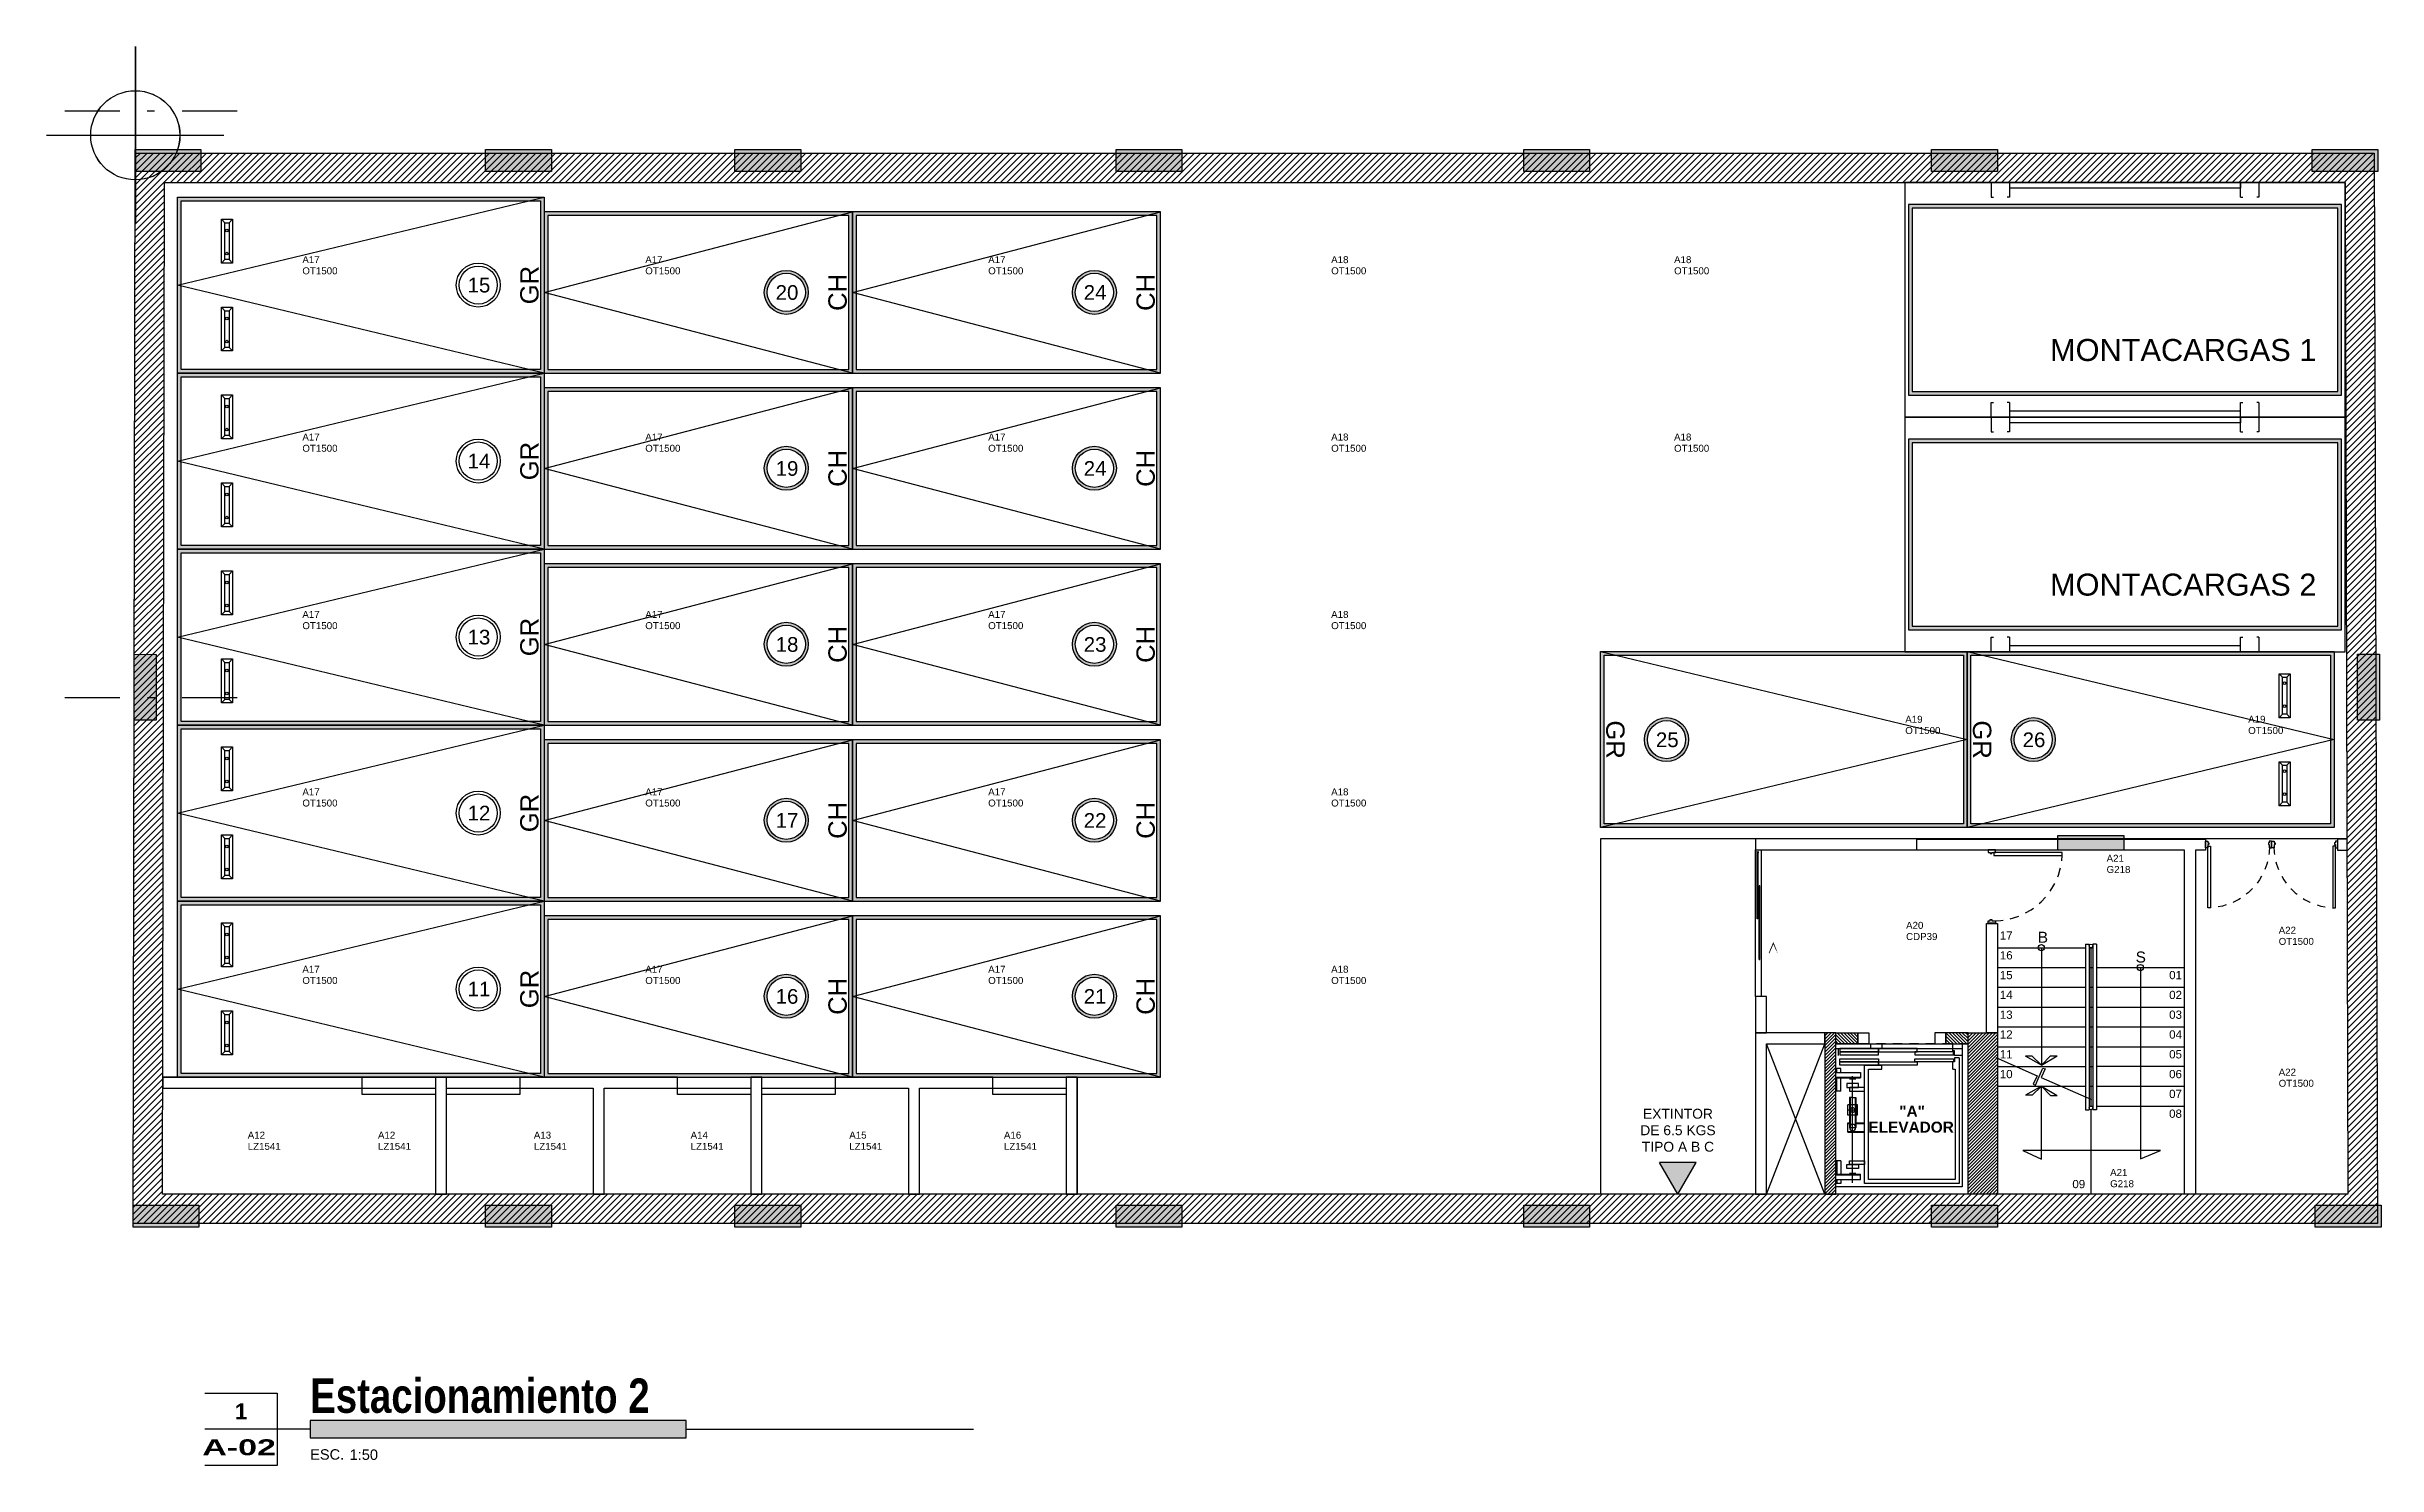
# Model space of a CAD drawing. Header units: millimetres. Extents: x -101 to 3415, y -52 to 1366.
# Drawn here: x 85.13 to 116.91, y 30.48 to 49.83 of the extents above; entities that cross this region are included whole.
import ezdxf
from ezdxf.enums import TextEntityAlignment as Align

# ---------------------------------------------------------------- set-up
doc = ezdxf.new("R2010")
doc.units = ezdxf.units.MM
for name, pattern in [('XR EJES SUPERIORES$0$DASHDOT2', [0.5, 0.25, -0.125, 0, -0.125]), ('XR SOTANO 2$0$XR PLANTA TIPO DE OFICINAS$0$HIDDEN', [0.375, 0.25, -0.125]), ('XR SOTANO 2$0$XR PLANTA TIPO DE OFICINAS$0$HIDDEN2', [0.1875, 0.125, -0.0625])]:
    doc.linetypes.add(name, pattern=pattern)
for name, color, linetype in [('00_ARQ', 8, 'Continuous'), ('Texto_Iluminación', 7, 'Continuous'), ('XR EJES SUPERIORES$0$A-EJES', 8, 'XR EJES SUPERIORES$0$DASHDOT2')]:
    doc.layers.add(name, color=color, linetype=linetype)
doc.styles.add('prot4', font='swisseb.ttf', dxfattribs={"width": 0.56})
doc.styles.add('TÍTULO', font='arial.ttf', dxfattribs={"height": 0.19})
doc.styles.add('XR COLUMNAS$0$XR BASES$0$XREF EJES$0$Standard', font='arial.ttf')
doc.styles.add('XR COLUMNAS$0$XR COLUMNAS OFICINAS$0$XREF EJES$0$Standard', font='arial.ttf')
doc.styles.add('XR COLUMNAS$0$XR PLANTA TIPO DE OFICINAS$0$XREF EJES$0$Standard', font='arial.ttf')
doc.styles.add('XR COLUMNAS$0$XR SIMBOLOGIAS DE CORTES$0$XREF EJES$0$Standard', font='arial.ttf')
doc.styles.add('XR SOTANO 2$0$ARIEL', font='arial.ttf')
doc.styles.add('XR SOTANO 2$0$DIM', font='arial.ttf')
doc.styles.add('XR SOTANO 2$0$Standard', font='arial.ttf')
doc.styles.add('XR SOTANO 2$0$XR PLANTA TIPO DE OFICINAS$0$estilo1', font='arialbd.ttf')
doc.styles.add('XR SOTANO 2$0$XR PLANTA TIPO DE OFICINAS$0$TEXTO-ALB-100', font='arial.ttf', dxfattribs={"height": 0.15})
pattern_1 = [(315, (270.687047, 51.371213), (-0.02245064, -0.02245064), [])]

msp = doc.modelspace()

# ---------------------------------------------------------------- texts
at = {"layer": '00_ARQ', "color": 0, "style": 'XR SOTANO 2$0$Standard'}
for s, p in [('MONTACARGAS 1', (112.447, 45.545, -0.724)), ('MONTACARGAS 2', (112.447, 42.345, -0.724))]:
    msp.add_text(s, height=0.3, dxfattribs=at).set_placement(p)
at = {"layer": '00_ARQ', "style": 'XR SOTANO 2$0$XR PLANTA TIPO DE OFICINAS$0$estilo1'}
for s, p in [('"A"', (110.567, 35.238, -0.724)), ('ELEVADOR', (110.554, 35.021, -0.724))]:
    msp.add_text(s, height=0.15, dxfattribs=at).set_placement(p, align=Align.CENTER)
at = {"layer": '00_ARQ', "char_height": 0.2, "attachment_point": 1, "style": 'XR SOTANO 2$0$Standard'}
for s, insert in [('15', (90.873, 46.679, -0.724)), ('20', (95.073, 46.579, -0.724)), ('24', (99.273, 46.579, -0.724)), ('14', (90.873, 44.279, -0.724)), ('19', (95.073, 44.179, -0.724)), ('24', (99.273, 44.179, -0.724)), ('13', (90.873, 41.879, -0.724)), ('18', (95.073, 41.779, -0.724)), ('23', (99.273, 41.779, -0.724)), ('25', (107.074, 40.479, -0.724)), ('26', (112.074, 40.479, -0.724)), ('12', (90.873, 39.479, -0.724)), ('17', (95.073, 39.379, -0.724)), ('22', (99.273, 39.379, -0.724)), ('11', (90.873, 37.079, -0.724)), ('16', (95.073, 36.979, -0.724)), ('21', (99.273, 36.979, -0.724))]:
    msp.add_mtext_dynamic_manual_height_columns(s, width=0.98373, gutter_width=12.5, heights=[0], dxfattribs=dict(at, insert=insert))
at = {"layer": 'Texto_Iluminación', "ltscale": 0.3, "style": 'TÍTULO'}
for s, p in [('A17', (88.621, 46.879, 0.362)), ('OT1500', (88.621, 46.727, 0.362)), ('A17', (93.296, 46.879, 0.362)), ('OT1500', (93.296, 46.727, 0.362)), ('A17', (97.971, 46.879, 0.362)), ('OT1500', (97.971, 46.727, 0.362)), ('A18', (102.647, 46.879, 0.362)), ('OT1500', (102.647, 46.727, 0.362)), ('A18', (107.322, 46.879, 0.362)), ('OT1500', (107.322, 46.727, 0.362)), ('A17', (88.621, 44.46, 0.362)), ('A17', (93.296, 44.46, 0.362)), ('A17', (97.971, 44.46, 0.362)), ('A18', (102.647, 44.46, 0.362)), ('A18', (107.322, 44.46, 0.362)), ('OT1500', (88.621, 44.307, 0.362)), ('OT1500', (93.296, 44.307, 0.362)), ('OT1500', (97.971, 44.307, 0.362)), ('OT1500', (102.647, 44.307, 0.362)), ('OT1500', (107.322, 44.307, 0.362)), ('A17', (88.621, 42.041, 0.362)), ('OT1500', (88.621, 41.888, 0.362)), ('A17', (93.296, 42.041, 0.362)), ('OT1500', (93.296, 41.888, 0.362)), ('A17', (97.971, 42.041, 0.362)), ('OT1500', (97.971, 41.888, 0.362)), ('A18', (102.647, 42.041, 0.362)), ('OT1500', (102.647, 41.888, 0.362)), ('A19', (110.474, 40.611, 0.362)), ('A19', (115.149, 40.611, 0.362)), ('OT1500', (110.474, 40.458, 0.362)), ('OT1500', (115.149, 40.458, 0.362)), ('A17', (88.621, 39.621, 0.362)), ('OT1500', (88.621, 39.469, 0.362)), ('A17', (93.296, 39.621, 0.362)), ('OT1500', (93.296, 39.469, 0.362)), ('A17', (97.971, 39.621, 0.362)), ('OT1500', (97.971, 39.469, 0.362)), ('A18', (102.647, 39.621, 0.362)), ('OT1500', (102.647, 39.469, 0.362)), ('A21', (113.219, 38.715, 0.362)), ('G218', (113.219, 38.563, 0.362)), ('A20', (110.485, 37.801, 0.362)), ('A22', (115.565, 37.734, 0.362)), ('CDP39', (110.485, 37.648, 0.362)), ('OT1500', (115.565, 37.582, 0.362)), ('A17', (88.621, 37.202, 0.362)), ('A17', (93.296, 37.202, 0.362)), ('A17', (97.971, 37.202, 0.362)), ('A18', (102.647, 37.202, 0.362)), ('OT1500', (88.621, 37.049, 0.362)), ('OT1500', (93.296, 37.049, 0.362)), ('OT1500', (97.971, 37.049, 0.362)), ('OT1500', (102.647, 37.049, 0.362)), ('A22', (115.565, 35.799, 0.362)), ('OT1500', (115.565, 35.647, 0.362)), ('A12', (87.876, 34.94, 0.362)), ('A12', (89.652, 34.94, 0.362)), ('A13', (91.777, 34.94, 0.362)), ('A14', (93.914, 34.94, 0.362)), ('A15', (96.077, 34.94, 0.362)), ('A16', (98.186, 34.94, 0.362)), ('LZ1541', (87.876, 34.787, 0.362)), ('LZ1541', (89.652, 34.787, 0.362)), ('LZ1541', (91.777, 34.787, 0.362)), ('LZ1541', (93.914, 34.787, 0.362)), ('LZ1541', (96.077, 34.787, 0.362)), ('LZ1541', (98.186, 34.787, 0.362)), ('A21', (113.267, 34.43, 0.362)), ('G218', (113.267, 34.277, 0.362))]:
    msp.add_text(s, height=0.095, dxfattribs=at).set_placement(p)

# ---------------------------------------------------------------- blocks, each defined once
blk = doc.blocks.new('XR SOTANO 2$0$saddaa')
at = {"linetype": 'ByBlock'}
for p, q in [((8.267, 57.39), (8.267, 54.972)), ((7.058, 56.181), (9.475, 56.181))]:
    blk.add_line(p, q, dxfattribs=at)
blk.add_circle((8.267, 56.181), 0.608, dxfattribs=at)
blk = doc.blocks.new('XR SOTANO 2$0$ASD')
at = {"ltscale": 3}
for p, q in [((-561.175, 489.239), (-561.425, 488.806)), ((-561.175, 489.239), (-560.925, 488.806)), ((-561.425, 488.806), (-560.925, 488.806))]:
    blk.add_line(p, q, dxfattribs=at)
blk = doc.blocks.new('XR SOTANO 2$0$AADDEEE')
at = {"layer": '00_ARQ', "ltscale": 3}
blk.add_hatch(color=256, dxfattribs=at).paths.add_polyline_path([(-558.252, 486.197), (-558.502, 486.63), (-558.752, 486.197)])
at = {"layer": '00_ARQ', "color": 20}
blk.add_blockref('XR SOTANO 2$0$ASD', (2.673, -2.609), dxfattribs=at)
at = {"layer": '00_ARQ', "ltscale": 3, "insert": (-558.502, 485.76), "char_height": 0.135, "width": 1.18378, "attachment_point": 5, "rotation": 180, "style": 'XR SOTANO 2$0$DIM'}
blk.add_mtext('EXTINTOR DE 6.5 KGS\\PTIPO A B C', dxfattribs=at)
blk = doc.blocks.new('XR SOTANO 2$0$NC')
at = {"layer": '00_ARQ'}
h = blk.add_hatch(color=256, dxfattribs=at)
edge = h.paths.add_edge_path()
edge.add_arc((-335.59, 140.726), 0.3, 0, 360)
edge = h.paths.add_edge_path(flags=16)
edge.add_arc((-335.59, 140.726), 0.26, 0, 360)
for radius in [0.3, 0.26]:
    blk.add_circle((-335.59, 140.726), radius, dxfattribs=at)
blk = doc.blocks.new('XR SOTANO 2$0$Tope_Cajon')
for p, q in [((1271.064, 46.957), (1271.015, 47.003)), ((1271.064, 46.898), (1271.015, 46.853)), ((1271.565, 46.957), (1271.615, 47.003)), ((1271.565, 46.898), (1271.615, 46.853))]:
    blk.add_line(p, q)
for points in [[(1271.615, 46.853), (1271.015, 46.853), (1271.015, 47.003), (1271.615, 47.003)], [(1271.565, 46.898), (1271.064, 46.898), (1271.064, 46.957), (1271.565, 46.957)]]:
    blk.add_lwpolyline(points, close=True)
for centre in [(1271.143, 46.928), (1271.458, 46.928)]:
    blk.add_circle(centre, 0.0178)
blk = doc.blocks.new('XR SOTANO 2$0$Cajon_Grande')
at = {"layer": '00_ARQ', "ltscale": 2}
h = blk.add_hatch(color=256, dxfattribs=at)
h.paths.add_polyline_path([(-36.9, 47.459), (-34.5, 47.459), (-34.5, 42.459), (-36.9, 42.459)])
h.paths.add_polyline_path([(-36.85, 47.409), (-34.55, 47.409), (-34.55, 42.509), (-36.85, 42.509)], flags=16)
at = {"layer": '00_ARQ'}
for points in [[(-36.9, 47.459), (-34.5, 47.459), (-34.5, 42.459), (-36.9, 42.459)], [(-36.9, 47.459), (-34.5, 47.459), (-34.5, 42.459), (-36.9, 42.459)], [(-36.85, 47.409), (-34.55, 47.409), (-34.55, 42.509), (-36.85, 42.509)]]:
    blk.add_lwpolyline(points, close=True, dxfattribs=at)
blk.add_lwpolyline([(-36.9, 42.459), (-35.7, 47.459), (-34.5, 42.459)], dxfattribs=at)
for p in [(-1307.614, -0.144), (-1306.414, -0.144)]:
    blk.add_blockref('XR SOTANO 2$0$Tope_Cajon', p, dxfattribs=at)
at = {"layer": '00_ARQ', "rotation": 270}
blk.add_blockref('XR SOTANO 2$0$NC', (-176.426, -292.232), dxfattribs=at)
at = {"layer": '00_ARQ', "insert": (-35.7, 42.659), "char_height": 0.25, "width": 2.3, "attachment_point": 5, "style": 'XR SOTANO 2$0$ARIEL'}
blk.add_mtext('GR', dxfattribs=at)
blk = doc.blocks.new('XR SOTANO 2$0$Cajon_Grande_sin_tope')
at = {"layer": '00_ARQ', "ltscale": 2}
h = blk.add_hatch(color=256, dxfattribs=at)
h.paths.add_polyline_path([(1242.849, 43.772), (1242.849, 46.172), (1247.849, 46.172), (1247.849, 43.772)])
h.paths.add_polyline_path([(1242.899, 43.822), (1242.899, 46.122), (1247.799, 46.122), (1247.799, 43.822)], flags=16)
at = {"layer": '00_ARQ'}
for points in [[(1242.849, 43.772), (1242.849, 46.172), (1247.849, 46.172), (1247.849, 43.772)], [(1242.849, 43.772), (1242.849, 46.172), (1247.849, 46.172), (1247.849, 43.772)], [(1242.899, 43.822), (1242.899, 46.122), (1247.799, 46.122), (1247.799, 43.822)]]:
    blk.add_lwpolyline(points, close=True, dxfattribs=at)
blk.add_lwpolyline([(1247.849, 43.772), (1242.849, 44.972), (1247.849, 46.172)], dxfattribs=at)
blk.add_blockref('XR SOTANO 2$0$NC', (1582.54, -95.754), dxfattribs=at)
at = {"layer": '00_ARQ', "insert": (1247.649, 44.972), "char_height": 0.25, "width": 2.3, "attachment_point": 5, "rotation": 90, "style": 'XR SOTANO 2$0$ARIEL'}
blk.add_mtext('GR', dxfattribs=at)
blk = doc.blocks.new('XR SOTANO 2$0$Cajon_Chico_sin_tope')
at = {"layer": '00_ARQ', "ltscale": 2}
h = blk.add_hatch(color=256, dxfattribs=at)
h.paths.add_polyline_path([(1238.55, 49.612), (1238.55, 51.712), (1234.45, 51.712), (1234.45, 49.612)], flags=16)
h.paths.add_polyline_path([(1238.6, 49.562), (1238.6, 51.762), (1234.4, 51.762), (1234.4, 49.562)])
at = {"layer": '00_ARQ'}
for points in [[(1238.6, 49.562), (1238.6, 51.762), (1234.4, 51.762), (1234.4, 49.562)], [(1238.6, 49.562), (1238.6, 51.762), (1234.4, 51.762), (1234.4, 49.562)], [(1238.55, 49.612), (1238.55, 51.712), (1234.45, 51.712), (1234.45, 49.612)]]:
    blk.add_lwpolyline(points, close=True, dxfattribs=at)
blk.add_lwpolyline([(1238.6, 49.562), (1234.4, 50.662), (1238.6, 51.762)], dxfattribs=at)
at = {"layer": '00_ARQ', "rotation": 90}
blk.add_blockref('XR SOTANO 2$0$NC', (1378.426, 386.253), dxfattribs=at)
at = {"layer": '00_ARQ', "insert": (1238.4, 50.662), "char_height": 0.25, "width": 2.1, "attachment_point": 5, "rotation": 90, "style": 'XR SOTANO 2$0$ARIEL'}
blk.add_mtext('CH', dxfattribs=at)
blk = doc.blocks.new('XR SOTANO 2$0$A$C67844AE1')
at = {"layer": '00_ARQ'}
h = blk.add_hatch(color=256, dxfattribs=at)
h.paths.add_polyline_path([(0.1, 0.35), (5.9, 0.35), (5.9, 2.85), (0.1, 2.85)], flags=16)
h.paths.add_polyline_path([(0.05, 0.3), (5.95, 0.3), (5.95, 2.9), (0.05, 2.9)])
for p, q in [((1.175, 3.2), (1.425, 3.2)), ((1.175, 3.2), (1.175, 3)), ((1.425, 3.2), (1.425, 3)), ((1.425, 3.2), (4.575, 3.2)), ((4.575, 3), (4.575, 3.2)), ((4.575, 3.2), (4.825, 3.2)), ((4.575, 3.2), (4.575, 3.12)), ((4.825, 3.2), (4.825, 3)), ((1.175, 3), (1.205, 3)), ((1.425, 3), (1.395, 3)), ((4.575, 3.12), (1.425, 3.12)), ((4.575, 3), (4.605, 3)), ((4.825, 3), (4.795, 3)), ((1.175, 0), (1.175, 0.2)), ((1.175, 0.2), (1.205, 0.2)), ((1.425, 0), (1.175, 0)), ((1.425, 0.2), (1.395, 0.2)), ((1.425, 0.2), (1.425, 0)), ((4.575, 0.08), (1.425, 0.08)), ((1.425, 0), (4.575, 0)), ((4.575, 0), (4.575, 0.2)), ((4.575, 0.2), (4.605, 0.2)), ((4.575, 0), (4.575, 0.08)), ((4.825, 0), (4.575, 0)), ((4.825, 0.2), (4.795, 0.2)), ((4.825, 0.2), (4.825, 0))]:
    blk.add_line(p, q, dxfattribs=at)
for points in [[(0, 3.2), (0, 0), (6, 0), (6, 3.2)], [(0.05, 0.3), (5.95, 0.3), (5.95, 2.9), (0.05, 2.9)], [(0.1, 0.35), (5.9, 0.35), (5.9, 2.85), (0.1, 2.85)]]:
    blk.add_lwpolyline(points, close=True, dxfattribs=at)
blk = doc.blocks.new('XR SOTANO 2$0$XR PLANTA TIPO DE OFICINAS$0$Puerta1.00')
at = {"linetype": 'Continuous'}
for points in [[(405.365, 465.953), (405.365, 466.883), (405.325, 466.883), (405.325, 465.953)], [(405.325, 465.876), (405.325, 465.901), (405.34, 465.901), (405.34, 465.926), (405.325, 465.926), (405.325, 465.976), (405.29, 465.976), (405.29, 465.876)], [(406.255, 465.876), (406.255, 465.901), (406.24, 465.901), (406.24, 465.926), (406.255, 465.926), (406.255, 465.976), (406.29, 465.976), (406.29, 465.876)]]:
    blk.add_lwpolyline(points, close=True, dxfattribs=at)
at = {"linetype": 'XR SOTANO 2$0$XR PLANTA TIPO DE OFICINAS$0$HIDDEN2'}
blk.add_arc((405.324, 465.953), 0.932, 0.0383, 87.4436, dxfattribs=at)
blk = doc.blocks.new('XR SOTANO 2$0$XR PLANTA TIPO DE OFICINAS$0$Ascensore-150x170')
for p, q in [((5.481, -0.152), (5.566, -0.152)), ((5.612, -0.133), (5.566, -0.133)), ((5.566, -0.133), (5.566, -0.152)), ((5.612, -0.077), (5.612, -0.133)), ((5.481, -0.996), (5.528, -0.996)), ((4.127, -1.342), (5.394, -1.342)), ((4.166, -1.54), (4.166, -1.249)), ((4.166, -1.249), (4.231, -1.249)), ((4.222, -1.54), (4.222, -1.249)), ((4.231, -1.54), (4.231, -1.249)), ((4.241, -1.38), (4.241, -1.305)), ((4.729, -1.399), (4.729, -1.202)), ((4.738, -1.399), (4.738, -1.202)), ((5.141, -1.305), (4.785, -1.305)), ((4.785, -1.38), (4.785, -1.305)), ((5.141, -1.314), (4.785, -1.314)), ((5.141, -1.37), (4.785, -1.37)), ((5.141, -1.38), (4.785, -1.38)), ((4.832, -1.305), (4.832, -1.202)), ((4.832, -1.399), (4.832, -1.38)), ((4.841, -1.305), (4.841, -1.202)), ((4.841, -1.399), (4.841, -1.38)), ((4.932, -1.286), (5.054, -1.286)), ((4.932, -1.286), (4.932, -1.399)), ((4.993, -1.286), (4.993, -1.399)), ((5.054, -1.286), (5.054, -1.399)), ((5.141, -1.342), (5.141, -1.305)), ((5.141, -1.342), (5.141, -1.38)), ((5.366, -1.38), (5.366, -1.305)), ((5.376, -1.54), (5.376, -1.249)), ((5.441, -1.249), (5.376, -1.249)), ((5.385, -1.54), (5.385, -1.249)), ((5.441, -1.54), (5.441, -1.249)), ((4.119, -1.483), (4.119, -1.54)), ((4.166, -1.483), (4.119, -1.483)), ((4.166, -1.53), (4.119, -1.53)), ((4.391, -1.483), (4.231, -1.483)), ((4.391, -1.53), (4.231, -1.53)), ((4.391, -1.483), (4.391, -1.54)), ((4.729, -1.399), (4.841, -1.399)), ((4.932, -1.399), (5.054, -1.399)), ((5.216, -1.483), (5.216, -1.54)), ((5.216, -1.483), (5.376, -1.483)), ((5.216, -1.53), (5.376, -1.53)), ((5.441, -1.483), (5.488, -1.483)), ((5.441, -1.53), (5.488, -1.53)), ((5.488, -1.483), (5.488, -1.54)), ((5.641, -1.512), (5.725, -1.512))]:
    blk.add_line(p, q)
for points in [[(4.081, -0.04), (4.081, -1.54), (5.725, -1.54), (5.725, -0.04)], [(5.566, -0.143), (5.566, -0.602), (5.603, -0.602), (5.603, -0.143)], [(5.687, -0.143), (5.687, -0.602), (5.65, -0.602), (5.65, -0.143)], [(5.528, -0.574), (5.528, -1.033), (5.566, -1.033), (5.566, -0.574)], [(5.725, -0.574), (5.725, -1.033), (5.687, -1.033), (5.687, -0.574)], [(5.528, -1.033), (5.528, -1.493), (5.566, -1.493), (5.566, -1.033)], [(5.566, -1.033), (5.566, -1.493), (5.603, -1.493), (5.603, -1.033)], [(5.687, -1.033), (5.687, -1.493), (5.65, -1.493), (5.65, -1.033)], [(5.725, -1.033), (5.725, -1.493), (5.687, -1.493), (5.687, -1.033)], [(5.725, -0.996), (5.725, -1.127), (5.781, -1.127), (5.781, -0.996)], [(4.297, -1.272), (4.297, -1.413), (4.344, -1.413), (4.344, -1.272)], [(4.344, -1.202), (4.344, -1.38), (4.391, -1.38), (4.391, -1.202)], [(5.263, -1.202), (5.263, -1.38), (5.216, -1.38), (5.216, -1.202)], [(5.31, -1.272), (5.31, -1.413), (5.263, -1.413), (5.263, -1.272)]]:
    blk.add_lwpolyline(points, close=True)
for points in [[(5.612, -0.077), (5.528, -0.077), (4.119, -0.077), (4.119, -1.202), (5.528, -1.202), (5.528, -0.996)], [(5.481, -0.152), (5.481, -0.124), (4.166, -0.124), (4.166, -1.155), (5.481, -1.155), (5.481, -0.996)], [(5.641, -0.133), (5.697, -0.133), (5.697, -0.152), (5.781, -0.152), (5.781, -0.04), (5.641, -0.04), (5.641, -0.133)]]:
    blk.add_lwpolyline(points)
for centre, radius in [((4.785, -1.342), 0.0375), ((4.993, -1.342), 0.0281)]:
    blk.add_circle(centre, radius)
blk = doc.blocks.new('XR SOTANO 2$0$A$C15B57C5E')
for points in [[(2.569, -0.025), (2.569, -0.019), (2.558, -0.019), (2.562, -0.025), (2.568, -0.025)], [(2.569, -0.031), (2.569, -0.038), (2.558, -0.038), (2.562, -0.032), (2.568, -0.032)]]:
    blk.add_hatch(color=256).paths.add_polyline_path(points)
for p, q in [((1.102, -0.052), (2.106, -0.052)), ((1.102, -0.054), (2.106, -0.054)), ((1.102, -0.056), (2.106, -0.056)), ((1.102, -0.057), (2.106, -0.057)), ((1.102, -0.059), (2.106, -0.059)), ((2.114, -0.027, 0), (1.655, -0.027, 0)), ((2.114, -0.028, 0), (1.655, -0.028, 0)), ((2.114, -0.029, 0), (1.655, -0.029, 0)), ((2.114, -0.03, 0), (1.655, -0.03, 0)), ((2.114, -0.031, 0), (1.655, -0.032, 0)), ((2.114, -0.029, 0), (2.132, -0.029, 0)), ((2.119, -0.027, 0), (2.569, -0.026, 0)), ((2.119, -0.028, 0), (2.569, -0.028, 0)), ((2.119, -0.029, 0), (2.569, -0.029, 0)), ((2.119, -0.03, 0), (2.569, -0.03, 0)), ((2.119, -0.031, 0), (2.569, -0.031, 0))]:
    blk.add_line(p, q)
for points in [[(0.596, -0.077), (0.596, 0), (2.596, 0), (2.596, -0.077), (0.596, -0.077)], [(2.569, -0.025), (2.569, -0.019), (2.558, -0.019), (2.562, -0.025), (2.568, -0.025), (2.569, -0.025)], [(2.569, -0.031), (2.569, -0.038), (2.558, -0.038), (2.562, -0.032), (2.568, -0.032), (2.569, -0.031)]]:
    blk.add_lwpolyline(points)
at = {"linetype": 'Continuous'}
for points, const_width in [([(1.32, -0.244), (0.99, -0.244)], 0.000187), ([(1.188, -0.302), (1.327, -0.244), (1.188, -0.186), (1.188, -0.186), (1.324, -0.244), (1.324, -0.244), (1.188, -0.302), (1.188, -0.302)], 0.0112)]:
    blk.add_lwpolyline(points, dxfattribs=dict(at, const_width=const_width))
at = {"const_width": 0.000375}
for points in [[(1.102, -0.049), (2.106, -0.049), (2.106, -0.043), (1.102, -0.043)], [(1.102, -0.077), (2.106, -0.077), (2.106, -0.062), (1.102, -0.062)], [(1.102, -0.062), (2.106, -0.062), (2.106, -0.068), (1.102, -0.068)], [(1.655, -0.007), (2.553, -0.007), (2.553, -0.022), (1.655, -0.022)], [(1.655, -0.022), (2.553, -0.022), (2.553, -0.016), (1.655, -0.016)], [(1.655, -0.035), (2.553, -0.035), (2.553, -0.041), (1.655, -0.041)]]:
    blk.add_lwpolyline(points, close=True, dxfattribs=at)
for points in [[(2.105, -0.06), (2.106, -0.06), (2.106, -0.052), (2.105, -0.051), (1.102, -0.051), (1.102, -0.052), (1.102, -0.06), (1.102, -0.06)], [(1.656, -0.033), (1.655, -0.032), (1.655, -0.026), (1.656, -0.026), (2.114, -0.025), (2.114, -0.026), (2.114, -0.032), (2.114, -0.033)], [(2.568, -0.025), (2.569, -0.026), (2.569, -0.032), (2.568, -0.032), (2.119, -0.033), (2.119, -0.032), (2.119, -0.026), (2.119, -0.025)]]:
    blk.add_lwpolyline(points, close=True)
blk.add_lwpolyline([(2.558, -0.015), (2.558, -0.019), (2.593, -0.019), (2.593, -0.038), (2.558, -0.038), (2.558, -0.042), (2.596, -0.042), (2.596, -0.015), (2.558, -0.015), (2.558, -0.019)], dxfattribs=at)
blk = doc.blocks.new('XR SOTANO 2$0$EEEE')
at = {"layer": '00_ARQ', "ltscale": 2}
h = blk.add_hatch(dxfattribs=at)
h.set_pattern_fill('LINE', color=8, scale=0.01, angle=45, style=0)
h.set_pattern_definition(pattern_1)
h.paths.add_polyline_path([(293.872, 65.811), (293.872, 63.611), (293.722, 63.611), (293.722, 65.811)])
h = blk.add_hatch(dxfattribs=at)
h.set_pattern_fill('LINE', color=8, scale=0.01, angle=45, style=0)
h.set_pattern_definition(pattern_1)
h.paths.add_polyline_path([(295.674, 65.811), (295.674, 63.611), (296.074, 63.611), (296.074, 65.811)])
h = blk.add_hatch(dxfattribs=at)
h.set_pattern_fill('LINE', color=8, scale=0.01, angle=45, style=0)
h.paths.add_polyline_path([(294.173, 63.761), (293.872, 63.761), (293.872, 63.611), (294.173, 63.611)])
h = blk.add_hatch(dxfattribs=at)
h.set_pattern_fill('LINE', color=8, scale=0.01, angle=45, style=0)
h.paths.add_polyline_path([(295.373, 63.761), (295.674, 63.761), (295.674, 63.611), (295.373, 63.611)])
at = {"layer": '00_ARQ', "ltscale": 0.8}
for p, q in [((293.722, 65.811), (292.925, 63.761)), ((292.925, 65.811), (293.722, 63.761))]:
    blk.add_line(p, q, dxfattribs=at)
at = {"layer": '00_ARQ', "linetype": 'XR SOTANO 2$0$XR PLANTA TIPO DE OFICINAS$0$HIDDEN', "ltscale": 0.5}
blk.add_line((295.674, 63.761), (293.872, 63.761), dxfattribs=at)
at = {"layer": '00_ARQ', "ltscale": 2}
blk.add_line((293.872, 63.761), (295.674, 63.761), dxfattribs=at)
for points in [[(292.925, 65.811), (292.925, 63.761), (293.722, 63.761), (293.722, 63.611), (292.775, 63.611), (292.775, 63.611), (292.775, 63.611), (292.775, 65.811)], [(293.872, 65.811), (293.872, 63.611), (293.722, 63.611), (293.722, 65.811)], [(295.674, 65.811), (295.674, 63.611), (296.074, 63.611), (296.074, 65.811)], [(294.173, 63.761), (293.872, 63.761), (293.872, 63.611), (294.173, 63.611)], [(294.173, 63.611), (294.323, 63.611), (294.323, 63.761), (294.173, 63.761)], [(295.373, 63.611), (295.223, 63.611), (295.223, 63.761), (295.373, 63.761)], [(295.373, 63.761), (295.674, 63.761), (295.674, 63.611), (295.373, 63.611)]]:
    blk.add_lwpolyline(points, close=True, dxfattribs=at)
at = {"layer": '00_ARQ'}
for points in [[(292.925, 63.611), (292.925, 63.611), (292.925, 63.119), (292.775, 63.119), (292.775, 63.611), (292.925, 63.611)], [(292.775, 61.119), (292.775, 61.119), (294.974, 61.119), (294.974, 60.969), (292.775, 60.969), (292.775, 61.119)]]:
    blk.add_lwpolyline(points, close=True, dxfattribs=at)
at = {"layer": '00_ARQ', "ltscale": 3, "xscale": 1.147058759205947, "yscale": 1.147058759205947, "zscale": 1.147058759205947, "rotation": 270}
blk.add_blockref('XR SOTANO 2$0$XR PLANTA TIPO DE OFICINAS$0$Ascensore-150x170', (295.64, 70.393), dxfattribs=at)
at = {"layer": '00_ARQ', "xscale": -1, "rotation": 90.00070697049469}
blk.add_blockref('XR SOTANO 2$0$A$C15B57C5E', (292.775, 63.715), dxfattribs=at)
at = {"layer": '00_ARQ', "color": 4, "xscale": -1, "rotation": 270}
blk.add_blockref('XR SOTANO 2$0$XR PLANTA TIPO DE OFICINAS$0$Puerta1.00', (-169.927, -344.171), dxfattribs=at)
blk = doc.blocks.new('XR SOTANO 2$0$esca2')
at = {"layer": '00_ARQ', "linetype": 'Continuous'}
for p, q in [((691.434, 54.996), (691.434, 52.736)), ((691.434, 54.996), (691.484, 54.996)), ((691.484, 54.996), (691.484, 52.736)), ((691.534, 54.996), (691.534, 52.736)), ((691.584, 54.996), (691.534, 54.996)), ((691.584, 54.996), (691.584, 52.736)), ((691.434, 52.736), (691.484, 52.736)), ((691.584, 52.736), (691.534, 52.736))]:
    blk.add_line(p, q, dxfattribs=at)
at = {"layer": '00_ARQ'}
for p, q in [((690.234, 54.946), (691.434, 54.946)), ((690.234, 54.676), (691.434, 54.676)), ((690.834, 54.946), (690.834, 53.347)), ((691.484, 54.946), (691.534, 54.946)), ((691.484, 54.676), (691.534, 54.676)), ((691.509, 54.946), (691.509, 52.786)), ((691.584, 54.676), (692.784, 54.676)), ((690.234, 54.406), (691.434, 54.406)), ((691.484, 54.406), (691.534, 54.406)), ((691.584, 54.406), (692.784, 54.406)), ((690.234, 54.136), (691.434, 54.136)), ((691.484, 54.136), (691.534, 54.136)), ((691.584, 54.136), (692.784, 54.136)), ((690.234, 53.866), (691.434, 53.866)), ((691.484, 53.866), (691.534, 53.866)), ((691.584, 53.866), (692.783, 53.866)), ((690.234, 53.596), (691.434, 53.596)), ((690.708, 53.469), (690.616, 53.468)), ((690.834, 53.346), (690.616, 53.468)), ((690.834, 53.346), (690.708, 53.469)), ((690.834, 53.346), (691.048, 53.473)), ((690.834, 53.346), (690.957, 53.472)), ((690.957, 53.472), (691.048, 53.473)), ((691.484, 53.596), (691.534, 53.596)), ((691.584, 53.596), (692.783, 53.596)), ((690.234, 53.326), (691.434, 53.326)), ((691.484, 53.326), (691.534, 53.326)), ((692.783, 53.326), (691.584, 53.326)), ((690.234, 53.056), (691.434, 53.056)), ((690.834, 53.056), (690.616, 52.934)), ((690.708, 52.933), (690.616, 52.934)), ((690.834, 53.056), (690.708, 52.933)), ((690.834, 53.056), (690.957, 52.93)), ((690.834, 53.056), (691.048, 52.929)), ((690.957, 52.93), (691.048, 52.929)), ((691.484, 53.056), (691.534, 53.056)), ((691.484, 52.786), (691.534, 52.786)), ((691.484, 52.786), (691.534, 52.786)), ((691.584, 53.056), (692.783, 53.056)), ((691.584, 52.786), (692.783, 52.786)), ((691.509, 52.736), (691.509, 51.586)), ((692.784, 51.586), (690.234, 51.586))]:
    blk.add_line(p, q, dxfattribs=at)
at = {"layer": '00_ARQ', "ltscale": 2}
for points in [[(692.784, 51.586), (692.784, 56.278), (689.134, 56.278), (689.134, 56.428), (693.073, 56.428), (693.073, 56.278), (692.934, 56.278), (692.934, 51.586)], [(690.234, 53.786), (690.084, 53.786), (690.084, 55.278), (690.234, 55.278)]]:
    blk.add_lwpolyline(points, close=True, dxfattribs=at)
blk.add_lwpolyline([(694.999, 56.428), (694.873, 56.428), (694.873, 56.278), (695, 56.278)], dxfattribs=at)
at = {"layer": '00_ARQ'}
for points in [[(692.184, 54.676), (692.184, 52.065), (692.459, 52.18), (690.58, 52.18), (690.834, 52.064), (690.834, 53.056)], [(690.211, 53.447), (690.775, 53.201), (690.724, 53.084), (690.753, 53.071), (690.804, 53.188), (690.855, 53.305), (690.884, 53.293), (690.833, 53.175), (691.518, 52.876)]]:
    blk.add_lwpolyline(points, dxfattribs=at)
for centre in [(690.834, 54.946), (692.184, 54.676)]:
    blk.add_circle(centre, 0.0423, dxfattribs=at)
at = {"layer": '00_ARQ', "linetype": 'Continuous'}
for centre in [(691.509, 54.971), (691.509, 52.761)]:
    blk.add_circle(centre, 0.025, dxfattribs=at)
at = {"layer": '00_ARQ', "color": 4, "yscale": 0.8999999999985449, "zscale": 0.8999999999985449, "rotation": 180}
for p, xscale in [((328.312, 475.687), -0.8999999999985449), ((1059.635, 475.687), 0.8999999999985449)]:
    blk.add_blockref('XR SOTANO 2$0$XR PLANTA TIPO DE OFICINAS$0$Puerta1.00', p, dxfattribs=dict(at, xscale=xscale))
at = {"layer": '00_ARQ', "char_height": 0.1125, "attachment_point": 1, "style": 'XR SOTANO 2$0$Standard'}
for s, insert in [('17', (690.267, 55.169)), ('16', (690.267, 54.899)), ('15', (690.267, 54.629)), ('14', (690.267, 54.359)), ('01', (692.576, 54.629)), ('02', (692.576, 54.359)), ('13', (690.267, 54.089)), ('03', (692.576, 54.089)), ('12', (690.267, 53.819)), ('04', (692.576, 53.819)), ('11', (690.267, 53.549)), ('05', (692.576, 53.549)), ('10', (690.267, 53.279)), ('06', (692.575, 53.279)), ('07', (692.575, 53.009)), ('08', (692.575, 52.739)), ('09', (691.256, 51.779))]:
    blk.add_mtext_dynamic_manual_height_columns(s, width=0.21412, gutter_width=12.5, heights=[0], dxfattribs=dict(at, insert=insert))
at = {"layer": '00_ARQ', "char_height": 0.15, "width": 0.58833, "attachment_point": 7, "rotation": 0.0007, "style": 'XR SOTANO 2$0$XR PLANTA TIPO DE OFICINAS$0$TEXTO-ALB-100'}
for s, insert in [('B', (690.785, 55.014)), ('S', (692.119, 54.742))]:
    blk.add_mtext(s, dxfattribs=dict(at, insert=insert))
blk = doc.blocks.new('TÍTULO PLANO')
blk.add_hatch(color=256).paths.add_polyline_path([(1.912, -0.158), (8.747, -0.158), (8.747, 0.158), (1.912, 0.158)])
for p, q in [((1.912, 0), (0, 0)), ((8.747, 0), (13.969, 0))]:
    blk.add_line(p, q)
blk.add_lwpolyline([(0, 0.658), (1.315, 0.658), (1.315, -0.658), (0, -0.658)])
blk.add_lwpolyline([(1.912, -0.158), (8.747, -0.158), (8.747, 0.158), (1.912, 0.158)], close=True)
at = {"style": 'TÍTULO'}
blk.add_text('ESC.', height=0.19, dxfattribs=at).set_placement((1.912, -0.553))
at = {"style": 'prot4'}
blk.add_attdef('NUMERO', text='', height=0.289, dxfattribs=at).set_placement((0.658, 0.326), align=Align.MIDDLE_CENTER)
at = {"style": 'prot4', "width": 0.8}
blk.add_attdef('NOMBRE', (1.912, 0.299), '', height=0.45, dxfattribs=at)
at = {"style": 'prot4', "width": 1.227796}
blk.add_attdef('CLAVE', text='', height=0.289, dxfattribs=at).set_placement((-0.048, -0.472), (1.289, -0.472), align=Align.FIT)
at = {"style": 'TÍTULO'}
blk.add_attdef('ESCALA', (2.63, -0.558), '', height=0.19, dxfattribs=at)
blk = doc.blocks.new('XR COLUMNAS$0$saddaa')
at = {"linetype": 'ByBlock'}
for p, q in [((8.267, 57.39), (8.267, 54.972)), ((7.058, 56.181), (9.475, 56.181))]:
    blk.add_line(p, q, dxfattribs=at)
blk.add_circle((8.267, 56.181), 0.608, dxfattribs=at)
blk = doc.blocks.new('XR COLUMNAS')
h = blk.add_hatch()
h.set_pattern_fill('ANSI32', color=256)
h.set_pattern_definition([(45, (96.186, 103.677), (-6.73519, 6.73519), []), (45, (100.676, 103.677), (-6.73519, 6.73519), [])])
h.paths.add_polyline_path([(749.751, 165.287), (749.901, 165.287), (749.901, 165.137), (749.751, 165.137)])
at = {"layer": '00_ARQ', "linetype": 'ByBlock'}
h = blk.add_hatch(color=256, dxfattribs=at)
h.dxf.hatch_style = 1
h.paths.add_polyline_path([(0.896, -0.493), (0, -0.493), (0, -0.193), (0.896, -0.193)])
h = blk.add_hatch(color=256, dxfattribs=at)
h.dxf.hatch_style = 1
h.paths.add_polyline_path([(5.673, -0.493), (4.777, -0.493), (4.777, -0.193), (5.673, -0.193)])
h = blk.add_hatch(color=256, dxfattribs=at)
h.dxf.hatch_style = 1
h.paths.add_polyline_path([(9.073, -0.493), (8.176, -0.493), (8.176, -0.193), (9.073, -0.193)])
h = blk.add_hatch(color=256, dxfattribs=at)
h.dxf.hatch_style = 1
h.paths.add_polyline_path([(14.269, -0.493), (13.373, -0.493), (13.373, -0.193), (14.269, -0.193)])
h = blk.add_hatch(color=256, dxfattribs=at)
h.dxf.hatch_style = 1
h.paths.add_polyline_path([(19.828, -0.493), (18.931, -0.493), (18.931, -0.193), (19.828, -0.193)])
h = blk.add_hatch(color=256, dxfattribs=at)
h.dxf.hatch_style = 1
h.paths.add_polyline_path([(25.387, -0.493), (24.49, -0.493), (24.49, -0.193), (25.387, -0.193)])
h = blk.add_hatch(color=256, dxfattribs=at)
h.dxf.hatch_style = 1
h.paths.add_polyline_path([(30.575, -0.493), (29.679, -0.493), (29.679, -0.193), (30.575, -0.193)])
h = blk.add_hatch(color=256, dxfattribs=at)
h.dxf.hatch_style = 1
h.paths.add_polyline_path([(-0.016, -7.975), (-0.014, -7.078), (0.286, -7.079), (0.284, -7.975)])
h = blk.add_hatch(color=256, dxfattribs=at)
h.dxf.hatch_style = 1
h.paths.add_polyline_path([(30.298, -7.975), (30.295, -7.078), (30.595, -7.078), (30.598, -7.975)])
h = blk.add_hatch(color=256, dxfattribs=at)
h.dxf.hatch_style = 1
h.paths.add_polyline_path([(26.212, -9.548), (27.112, -9.548), (27.112, -9.748), (26.212, -9.748)])
h = blk.add_hatch(color=256, dxfattribs=at)
h.dxf.hatch_style = 1
h.paths.add_polyline_path([(26.212, -9.548), (27.112, -9.548), (27.112, -9.748), (26.212, -9.748)])
h = blk.add_hatch(color=256, dxfattribs=at)
h.dxf.hatch_style = 1
h.paths.add_polyline_path([(0.866, -14.89), (-0.031, -14.89), (-0.031, -14.59), (0.866, -14.59)])
h = blk.add_hatch(color=256, dxfattribs=at)
h.dxf.hatch_style = 1
h.paths.add_polyline_path([(5.673, -14.89), (4.777, -14.89), (4.777, -14.59), (5.673, -14.59)])
h = blk.add_hatch(color=256, dxfattribs=at)
h.dxf.hatch_style = 1
h.paths.add_polyline_path([(9.073, -14.89), (8.176, -14.89), (8.176, -14.59), (9.073, -14.59)])
h = blk.add_hatch(color=256, dxfattribs=at)
h.dxf.hatch_style = 1
h.paths.add_polyline_path([(14.269, -14.89), (13.373, -14.89), (13.373, -14.59), (14.269, -14.59)])
h = blk.add_hatch(color=256, dxfattribs=at)
h.dxf.hatch_style = 1
h.paths.add_polyline_path([(19.828, -14.89), (18.931, -14.89), (18.931, -14.59), (19.828, -14.59)])
h = blk.add_hatch(color=256, dxfattribs=at)
h.dxf.hatch_style = 1
h.paths.add_polyline_path([(25.387, -14.89), (24.49, -14.89), (24.49, -14.59), (25.387, -14.59)])
h = blk.add_hatch(color=256, dxfattribs=at)
h.dxf.hatch_style = 1
h.paths.add_polyline_path([(30.618, -14.89), (29.721, -14.89), (29.721, -14.59), (30.618, -14.59)])
for points in [[(0.896, -0.493), (0, -0.493), (0, -0.193), (0.896, -0.193)], [(5.673, -0.493), (4.777, -0.493), (4.777, -0.193), (5.673, -0.193)], [(9.073, -0.493), (8.176, -0.493), (8.176, -0.193), (9.073, -0.193)], [(14.269, -0.493), (13.373, -0.493), (13.373, -0.193), (14.269, -0.193)], [(19.828, -0.493), (18.931, -0.493), (18.931, -0.193), (19.828, -0.193)], [(25.387, -0.493), (24.49, -0.493), (24.49, -0.193), (25.387, -0.193)], [(30.575, -0.493), (29.679, -0.493), (29.679, -0.193), (30.575, -0.193)], [(-0.016, -7.975), (-0.014, -7.078), (0.286, -7.079), (0.284, -7.975)], [(26.212, -9.548), (27.112, -9.548), (27.112, -9.748), (26.212, -9.748)], [(0.866, -14.89), (-0.031, -14.89), (-0.031, -14.59), (0.866, -14.59)], [(5.673, -14.89), (4.777, -14.89), (4.777, -14.59), (5.673, -14.59)], [(9.073, -14.89), (8.176, -14.89), (8.176, -14.59), (9.073, -14.59)], [(14.269, -14.89), (13.373, -14.89), (13.373, -14.59), (14.269, -14.59)], [(19.828, -14.89), (18.931, -14.89), (18.931, -14.59), (19.828, -14.59)], [(25.387, -14.89), (24.49, -14.89), (24.49, -14.59), (25.387, -14.59)], [(30.618, -14.89), (29.721, -14.89), (29.721, -14.59), (30.618, -14.59)]]:
    blk.add_lwpolyline(points, close=True, dxfattribs=at)
blk.add_lwpolyline([(30.295, -7.078), (30.595, -7.078), (30.598, -7.975), (30.298, -7.975), (30.295, -7.078)], dxfattribs=at)
at = {"layer": '00_ARQ'}
blk.add_blockref('XR COLUMNAS$0$saddaa', (-8.267, -56.181), dxfattribs=at)
at = {"char_height": 0.18, "attachment_point": 1}
for insert, style in [((3328.799, 1134.003), 'XR COLUMNAS$0$XR PLANTA TIPO DE OFICINAS$0$XREF EJES$0$Standard'), ((2584.453, 995.366), 'XR COLUMNAS$0$XR BASES$0$XREF EJES$0$Standard'), ((2584.453, 995.366), 'XR COLUMNAS$0$XR SIMBOLOGIAS DE CORTES$0$XREF EJES$0$Standard'), ((2549.283, 964.622), 'XR COLUMNAS$0$XR COLUMNAS OFICINAS$0$XREF EJES$0$Standard')]:
    blk.add_mtext('\\A1;', dxfattribs=dict(at, insert=insert, style=style))

# ---------------------------------------------------------------- hatches: boundary and pattern name
at = {"layer": '00_ARQ'}
h = msp.add_hatch(dxfattribs=at)
h.set_pattern_fill('ANSI31', color=8, scale=0.02)
h.set_pattern_definition([(45, (-658.25772, -74.85782), (-0.0449012806, 0.0449012806), [])])
h.paths.add_polyline_path([(86.313, 33.783), (116.911, 33.783), (116.869, 48.38), (86.343, 48.38)])
h.paths.add_polyline_path([(86.713, 34.183), (116.509, 34.183), (116.47, 47.98), (86.742, 47.98)], flags=16)

# ---------------------------------------------------------------- linework, layer by layer
at = {"layer": '00_ARQ', "elevation": -0.724}
for points in [[(86.313, 33.783), (86.343, 48.38), (116.869, 48.38), (116.911, 33.783), (86.313, 33.783)], [(116.496, 39.026), (106.319, 39.026), (106.319, 34.183)], [(86.717, 35.78), (99.186, 35.78), (99.186, 34.183)]]:
    msp.add_lwpolyline(points, dxfattribs=at)
for points in [[(86.713, 34.183), (86.742, 47.98), (116.47, 47.98), (116.509, 34.183)], [(86.717, 35.63), (89.436, 35.63), (89.436, 35.78), (86.717, 35.78)], [(89.436, 35.63), (90.436, 35.63), (90.436, 35.54), (89.436, 35.54)], [(90.436, 34.183), (90.586, 34.183), (90.586, 35.78), (90.436, 35.78)], [(90.586, 35.63), (91.586, 35.63), (91.586, 35.54), (90.586, 35.54)], [(92.586, 34.183), (92.736, 34.183), (92.736, 35.63), (93.736, 35.63), (93.736, 35.78), (91.586, 35.78), (91.586, 35.63), (92.586, 35.63)], [(93.736, 35.63), (94.736, 35.63), (94.736, 35.54), (93.736, 35.54)], [(94.736, 34.183), (94.886, 34.183), (94.886, 35.78), (94.736, 35.78)], [(94.886, 35.63), (95.886, 35.63), (95.886, 35.54), (94.886, 35.54)], [(96.886, 34.183), (97.036, 34.183), (97.036, 35.63), (98.036, 35.63), (98.036, 35.78), (95.886, 35.78), (95.886, 35.63), (96.886, 35.63)], [(98.036, 35.63), (99.036, 35.63), (99.036, 35.54), (98.036, 35.54)], [(99.036, 34.183), (99.186, 34.183), (99.186, 35.78), (99.036, 35.78)]]:
    msp.add_lwpolyline(points, close=True, dxfattribs=at)
at = {"layer": 'XR EJES SUPERIORES$0$A-EJES', "color": 251, "linetype": 'XR EJES SUPERIORES$0$DASHDOT2', "ltscale": 3}
for p, q in [((87.731, 48.952), (54.419, 48.946)), ((87.733, 40.952), (54.421, 40.946))]:
    msp.add_line(p, q, dxfattribs=at)

# ---------------------------------------------------------------- block references
at = {"layer": '00_ARQ'}
for name, p in [('XR COLUMNAS', (7.939, 48.623, -0.724)), ('XR COLUMNAS', (86.343, 48.623, -0.724)), ('XR COLUMNAS', (7.868, 21.455, -1.086)), ('XR COLUMNAS', (86.272, 21.455, -1.086)), ('XR SOTANO 2$0$saddaa', (78.077, -7.558, -0.724)), ('XR SOTANO 2$0$A$C67844AE1', (110.47, 44.78, -0.724)), ('XR SOTANO 2$0$Cajon_Chico_sin_tope', (-1142.481, -4.182, -0.724)), ('XR SOTANO 2$0$Cajon_Chico_sin_tope', (-1138.281, -4.182, -0.724)), ('XR SOTANO 2$0$Cajon_Chico_sin_tope', (-1142.481, -6.582, -0.724)), ('XR SOTANO 2$0$Cajon_Chico_sin_tope', (-1138.281, -6.582, -0.724)), ('XR SOTANO 2$0$A$C67844AE1', (110.47, 41.58, -0.724)), ('XR SOTANO 2$0$Cajon_Chico_sin_tope', (-1142.481, -8.982, -0.724)), ('XR SOTANO 2$0$Cajon_Chico_sin_tope', (-1138.281, -8.982, -0.724)), ('XR SOTANO 2$0$Cajon_Chico_sin_tope', (-1142.481, -11.382, -0.724)), ('XR SOTANO 2$0$Cajon_Chico_sin_tope', (-1138.281, -11.382, -0.724)), ('XR SOTANO 2$0$esca2', (-578.504, -17.403, -0.724)), ('XR SOTANO 2$0$Cajon_Chico_sin_tope', (-1142.481, -13.782, -0.724)), ('XR SOTANO 2$0$Cajon_Chico_sin_tope', (-1138.281, -13.782, -0.724))]:
    msp.add_blockref(name, p, dxfattribs=at)
for name, p, rotation in [('XR SOTANO 2$0$Cajon_Grande', (134.377, 82.28, -0.724), 90), ('XR SOTANO 2$0$Cajon_Grande', (134.377, 79.88, -0.724), 90), ('XR SOTANO 2$0$Cajon_Grande', (134.377, 77.48, -0.724), 90), ('XR SOTANO 2$0$Cajon_Grande_sin_tope', (1354.169, 85.353, -0.724), 180), ('XR SOTANO 2$0$Cajon_Grande', (68.861, 4.681, -0.724), 270), ('XR SOTANO 2$0$Cajon_Grande', (134.377, 75.08, -0.724), 90), ('XR SOTANO 2$0$Cajon_Grande', (134.377, 72.68, -0.724), 90), ('XR SOTANO 2$0$AADDEEE', (-451.127, 520.813, -0.724), 180)]:
    msp.add_blockref(name, p, dxfattribs=dict(at, rotation=rotation))
at = {"layer": '00_ARQ', "xscale": -1, "rotation": 180}
msp.add_blockref('XR SOTANO 2$0$EEEE', (-184.344, 99.995, -0.724), dxfattribs=at)
at = {"layer": '00_ARQ'}
ref = msp.add_blockref('TÍTULO PLANO', (87.293, 30.976, -0.724), dxfattribs=dict(at, xscale=0.7500000000000001, yscale=0.7500000000000001, zscale=0.7500000000000001))
ref.add_attrib('ESCALA', '1:50', (89.265, 30.558, -0.724), dxfattribs={"layer": '0', "height": 0.1425, "style": 'TÍTULO'})
ref.add_attrib('NOMBRE', 'Estacionamiento 2', (88.727, 31.2, -0.724), dxfattribs={"layer": '0', "height": 0.46875, "style": 'prot4', "width": 0.8})
ref.add_attrib('CLAVE', 'A-02', dxfattribs={"layer": '0', "height": 0.217, "style": 'prot4', "width": 1.227796}).set_placement((87.257, 30.622, -0.724), (88.26, 30.622, -0.724), align=Align.FIT)
ref.add_attrib('NUMERO', '1', dxfattribs={"layer": '0', "height": 0.217, "style": 'prot4'}).set_placement((87.786, 31.221, -0.724), align=Align.MIDDLE_CENTER)

msp.set_redraw_order([(e.dxf.handle, doc.entitydb.next_handle()) for e in msp.query("TEXT MTEXT ATTDEF DIMENSION ARC_DIMENSION")])  # texts and dimensions are drawn at this point

doc.saveas('drawing.dxf')
